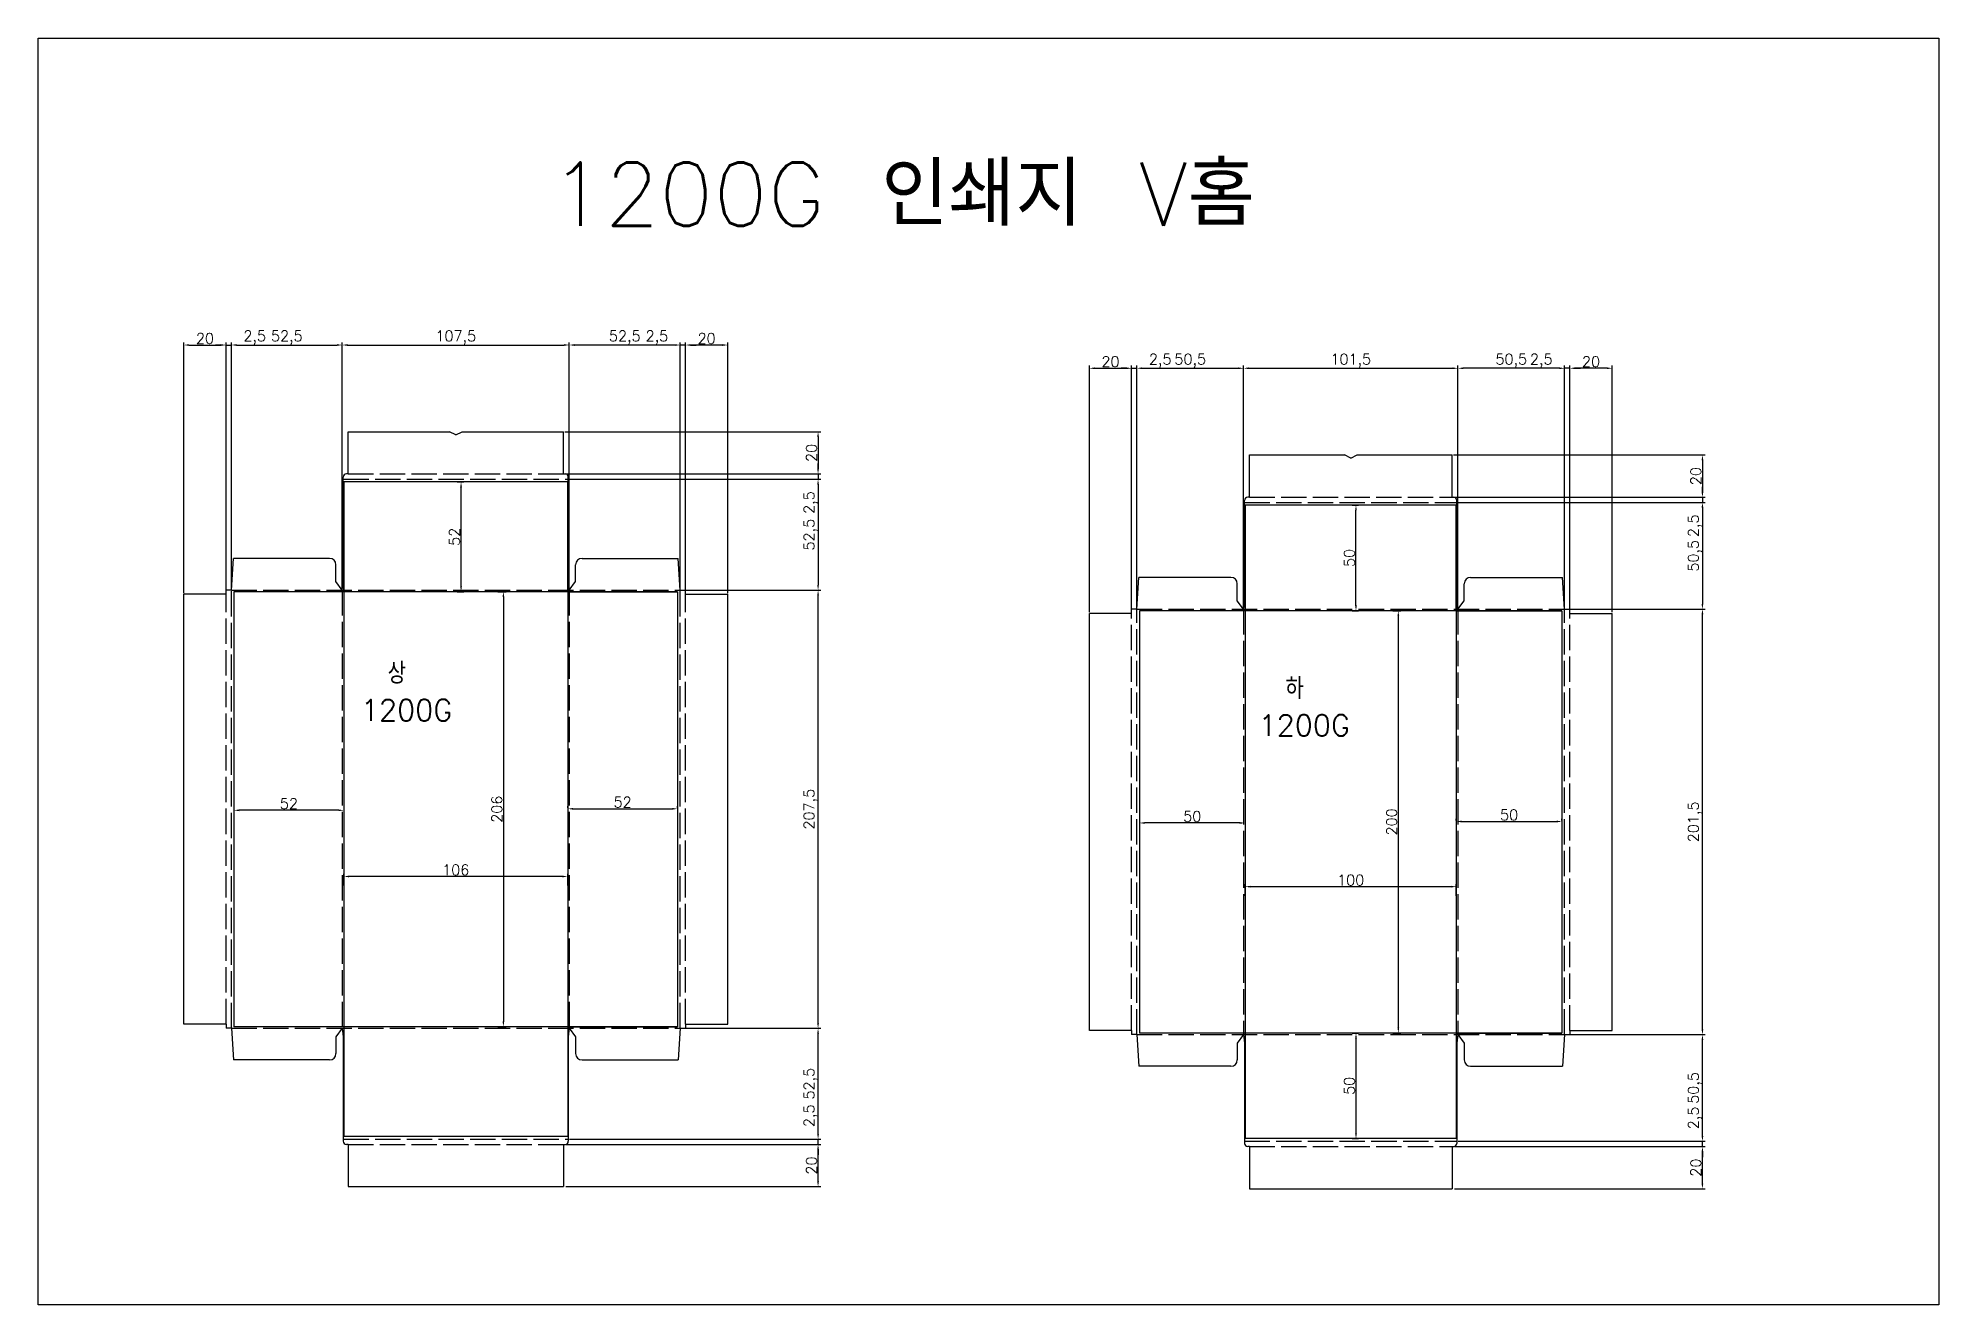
# Model space of a CAD drawing. Header units: millimetres. Extents: x 2179 to 11229, y 1198 to 3756.
# Drawn here: x 8029 to 8929, y 2035 to 2635 of the extents above; entities that cross this region are included whole.
import ezdxf

# ---------------------------------------------------------------- set-up
doc = ezdxf.new("R2010")
doc.units = ezdxf.units.MM
doc.linetypes.add('ACAD_ISO02W100', pattern=[15, 12, -3])
for name, color, linetype in [('기지', 7, 'Continuous'), ('인쇄지', 7, 'Continuous'), ('치수', 7, 'Continuous')]:
    doc.layers.add(name, color=color, linetype=linetype)
doc.styles.add('FHG', font='TXT.shx', dxfattribs={"height": 0.18, "bigfont": 'whgtxt.shx'})
doc.styles.get("Standard").update_dxf_attribs({"font": 'txt.shx', "bigfont": 'zfhg.shx'})
doc.dimstyles.new('ISO-25', dxfattribs={"dimtxt": 2.5, "dimasz": 2.5, "dimexe": 1.25, "dimexo": 0.625, "dimtad": 1, "dimtxsty": 'Standard', "dimcen": 2.5, "dimadec": 0, "dimazin": 0, "dimtfac": 1, "dimtmove": 0, "dimatfit": 3, "dimfxl": 0, "dimarcsym": 0})

msp = doc.modelspace()

# ---------------------------------------------------------------- texts
at = {"style": 'FHG'}
msp.add_text('1200G 인쇄지 V홈', height=30, dxfattribs=at).set_placement((8271.468, 2546.28))
at = {"layer": '기지', "color": 1}
for s, p in [('상', (8194.33, 2329.372)), ('하', (8619.332, 2322.199)), ('1200G', (8181.69, 2311.884)), ('1200G', (8606.692, 2304.711))]:
    msp.add_text(s, height=10, dxfattribs=at).set_placement(p)

# ---------------------------------------------------------------- blocks, each defined once
blk = doc.blocks.new('*D358')
at = {"layer": 'DEFPOINTS', "color": 0}
for p in [(8701.07, 2478.78), (8599.57, 2364.71), (8701.07, 2364.71)]:
    blk.add_point(p, dxfattribs=at)
at = {"layer": '치수', "color": 0, "lineweight": -2}
for p, q in [((8599.57, 2365.34), (8599.57, 2480.03)), ((8602.07, 2478.78), (8698.57, 2478.78)), ((8701.07, 2365.34), (8701.07, 2480.03))]:
    blk.add_line(p, q, dxfattribs=at)
at = {"layer": '치수', "color": 0}
for points in [[(8602.07, 2479.2), (8602.07, 2478.36), (8599.57, 2478.78)], [(8698.57, 2479.2), (8698.57, 2478.36), (8701.07, 2478.78)]]:
    blk.add_solid(points, dxfattribs=at)
at = {"layer": '치수', "color": 0, "insert": (8650.32, 2482.32), "char_height": 5, "attachment_point": 5}
blk.add_mtext('101,5', dxfattribs=at)
blk = doc.blocks.new('*D359')
at = {"layer": 'DEFPOINTS', "color": 0}
for p in [(8549.07, 2478.78), (8546.57, 2362.71), (8549.07, 2364.71)]:
    blk.add_point(p, dxfattribs=at)
at = {"layer": '치수', "color": 0, "lineweight": -2}
for p, q in [((8544.07, 2478.78), (8541.57, 2478.78)), ((8546.57, 2363.34), (8546.57, 2480.03)), ((8546.57, 2478.78), (8549.07, 2478.78)), ((8549.07, 2365.34), (8549.07, 2480.03)), ((8551.57, 2478.78), (8566.15, 2478.78))]:
    blk.add_line(p, q, dxfattribs=at)
at = {"layer": '치수', "color": 0}
for points in [[(8544.07, 2479.2), (8544.07, 2478.36), (8546.57, 2478.78)], [(8551.57, 2479.2), (8551.57, 2478.36), (8549.07, 2478.78)]]:
    blk.add_solid(points, dxfattribs=at)
at = {"layer": '치수', "color": 0, "insert": (8560.11, 2482.32), "char_height": 5, "attachment_point": 5}
blk.add_mtext('2,5', dxfattribs=at)
blk = doc.blocks.new('*D360')
at = {"layer": 'DEFPOINTS', "color": 0}
for p in [(8599.57, 2478.78), (8549.07, 2364.71), (8599.57, 2364.71)]:
    blk.add_point(p, dxfattribs=at)
at = {"layer": '치수', "color": 0, "lineweight": -2}
for p, q in [((8549.07, 2365.34), (8549.07, 2480.03)), ((8551.57, 2478.78), (8597.07, 2478.78)), ((8599.57, 2365.34), (8599.57, 2480.03))]:
    blk.add_line(p, q, dxfattribs=at)
at = {"layer": '치수', "color": 0}
for points in [[(8551.57, 2479.2), (8551.57, 2478.36), (8549.07, 2478.78)], [(8597.07, 2479.2), (8597.07, 2478.36), (8599.57, 2478.78)]]:
    blk.add_solid(points, dxfattribs=at)
at = {"layer": '치수', "color": 0, "insert": (8574.32, 2482.32), "char_height": 5, "attachment_point": 5}
blk.add_mtext('50,5', dxfattribs=at)
blk = doc.blocks.new('*D361')
at = {"layer": 'DEFPOINTS', "color": 0}
for p in [(8546.57, 2478.78), (8526.57, 2362.71), (8546.57, 2362.71)]:
    blk.add_point(p, dxfattribs=at)
at = {"layer": '치수', "color": 0, "lineweight": -2}
for p, q in [((8526.57, 2363.34), (8526.57, 2480.03)), ((8529.07, 2478.78), (8544.07, 2478.78)), ((8546.57, 2363.34), (8546.57, 2480.03))]:
    blk.add_line(p, q, dxfattribs=at)
at = {"layer": '치수', "color": 0}
for points in [[(8529.07, 2479.2), (8529.07, 2478.36), (8526.57, 2478.78)], [(8544.07, 2479.2), (8544.07, 2478.36), (8546.57, 2478.78)]]:
    blk.add_solid(points, dxfattribs=at)
at = {"layer": '치수', "color": 0, "insert": (8536.57, 2481.9), "char_height": 5, "attachment_point": 5}
blk.add_mtext('20', dxfattribs=at)
blk = doc.blocks.new('*D362')
at = {"layer": 'DEFPOINTS', "color": 0}
for p in [(8701.07, 2478.78), (8701.07, 2364.71), (8751.57, 2364.71)]:
    blk.add_point(p, dxfattribs=at)
at = {"layer": '치수', "color": 0, "lineweight": -2}
for p, q in [((8701.07, 2365.34), (8701.07, 2480.03)), ((8749.07, 2478.78), (8703.57, 2478.78)), ((8751.57, 2365.34), (8751.57, 2480.03))]:
    blk.add_line(p, q, dxfattribs=at)
at = {"layer": '치수', "color": 0}
for points in [[(8703.57, 2479.2), (8703.57, 2478.36), (8701.07, 2478.78)], [(8749.07, 2479.2), (8749.07, 2478.36), (8751.57, 2478.78)]]:
    blk.add_solid(points, dxfattribs=at)
at = {"layer": '치수', "color": 0, "insert": (8726.32, 2482.32), "char_height": 5, "attachment_point": 5}
blk.add_mtext('50,5', dxfattribs=at)
blk = doc.blocks.new('*D363')
at = {"layer": 'DEFPOINTS', "color": 0}
for p in [(8751.57, 2478.78), (8751.57, 2364.71), (8754.07, 2362.71)]:
    blk.add_point(p, dxfattribs=at)
at = {"layer": '치수', "color": 0, "lineweight": -2}
for p, q in [((8749.07, 2478.78), (8734.48, 2478.78)), ((8751.57, 2365.34), (8751.57, 2480.03)), ((8754.07, 2478.78), (8751.57, 2478.78)), ((8754.07, 2363.34), (8754.07, 2480.03)), ((8756.57, 2478.78), (8759.07, 2478.78))]:
    blk.add_line(p, q, dxfattribs=at)
at = {"layer": '치수', "color": 0}
for points in [[(8749.07, 2479.2), (8749.07, 2478.36), (8751.57, 2478.78)], [(8756.57, 2479.2), (8756.57, 2478.36), (8754.07, 2478.78)]]:
    blk.add_solid(points, dxfattribs=at)
at = {"layer": '치수', "color": 0, "insert": (8740.52, 2482.32), "char_height": 5, "attachment_point": 5}
blk.add_mtext('2,5', dxfattribs=at)
blk = doc.blocks.new('*D364')
at = {"layer": 'DEFPOINTS', "color": 0}
for p in [(8754.07, 2478.78), (8754.07, 2362.71), (8774.07, 2362.71)]:
    blk.add_point(p, dxfattribs=at)
at = {"layer": '치수', "color": 0, "lineweight": -2}
for p, q in [((8754.07, 2363.34), (8754.07, 2480.03)), ((8771.57, 2478.78), (8756.57, 2478.78)), ((8774.07, 2363.34), (8774.07, 2480.03))]:
    blk.add_line(p, q, dxfattribs=at)
at = {"layer": '치수', "color": 0}
for points in [[(8756.57, 2479.2), (8756.57, 2478.36), (8754.07, 2478.78)], [(8771.57, 2479.2), (8771.57, 2478.36), (8774.07, 2478.78)]]:
    blk.add_solid(points, dxfattribs=at)
at = {"layer": '치수', "color": 0, "insert": (8764.07, 2481.9), "char_height": 5, "attachment_point": 5}
blk.add_mtext('20', dxfattribs=at)
blk = doc.blocks.new('*D365')
at = {"layer": 'DEFPOINTS', "color": 0}
for p in [(8280.36, 2489.79), (8280.36, 2373.72), (8332.86, 2373.72)]:
    blk.add_point(p, dxfattribs=at)
at = {"layer": '치수', "color": 0, "lineweight": -2}
for p, q in [((8280.36, 2374.35), (8280.36, 2491.04)), ((8330.36, 2489.79), (8282.86, 2489.79)), ((8332.86, 2374.35), (8332.86, 2491.04))]:
    blk.add_line(p, q, dxfattribs=at)
at = {"layer": '치수', "color": 0}
for points in [[(8282.86, 2490.21), (8282.86, 2489.37), (8280.36, 2489.79)], [(8330.36, 2490.21), (8330.36, 2489.37), (8332.86, 2489.79)]]:
    blk.add_solid(points, dxfattribs=at)
at = {"layer": '치수', "color": 0, "insert": (8306.61, 2493.33), "char_height": 5, "attachment_point": 5}
blk.add_mtext('52,5', dxfattribs=at)
blk = doc.blocks.new('*D366')
at = {"layer": 'DEFPOINTS', "color": 0}
for p in [(8332.86, 2489.79), (8332.86, 2373.72), (8335.36, 2371.72)]:
    blk.add_point(p, dxfattribs=at)
at = {"layer": '치수', "color": 0, "lineweight": -2}
for p, q in [((8330.36, 2489.79), (8315.78, 2489.79)), ((8332.86, 2374.35), (8332.86, 2491.04)), ((8335.36, 2489.79), (8332.86, 2489.79)), ((8335.36, 2372.35), (8335.36, 2491.04)), ((8337.86, 2489.79), (8340.36, 2489.79))]:
    blk.add_line(p, q, dxfattribs=at)
at = {"layer": '치수', "color": 0}
for points in [[(8330.36, 2490.21), (8330.36, 2489.37), (8332.86, 2489.79)], [(8337.86, 2490.21), (8337.86, 2489.37), (8335.36, 2489.79)]]:
    blk.add_solid(points, dxfattribs=at)
at = {"layer": '치수', "color": 0, "insert": (8321.82, 2493.33), "char_height": 5, "attachment_point": 5}
blk.add_mtext('2,5', dxfattribs=at)
blk = doc.blocks.new('*D367')
at = {"layer": 'DEFPOINTS', "color": 0}
for p in [(8335.36, 2489.79), (8335.36, 2371.72), (8355.36, 2371.72)]:
    blk.add_point(p, dxfattribs=at)
at = {"layer": '치수', "color": 0, "lineweight": -2}
for p, q in [((8335.36, 2372.35), (8335.36, 2491.04)), ((8352.86, 2489.79), (8337.86, 2489.79)), ((8355.36, 2372.35), (8355.36, 2491.04))]:
    blk.add_line(p, q, dxfattribs=at)
at = {"layer": '치수', "color": 0}
for points in [[(8337.86, 2490.21), (8337.86, 2489.37), (8335.36, 2489.79)], [(8352.86, 2490.21), (8352.86, 2489.37), (8355.36, 2489.79)]]:
    blk.add_solid(points, dxfattribs=at)
at = {"layer": '치수', "color": 0, "insert": (8345.36, 2492.91), "char_height": 5, "attachment_point": 5}
blk.add_mtext('20', dxfattribs=at)
blk = doc.blocks.new('*D368')
at = {"layer": 'DEFPOINTS', "color": 0}
for p in [(8117.86, 2489.79), (8097.86, 2371.72), (8117.86, 2371.72)]:
    blk.add_point(p, dxfattribs=at)
at = {"layer": '치수', "color": 0, "lineweight": -2}
for p, q in [((8097.86, 2372.35), (8097.86, 2491.04)), ((8100.36, 2489.79), (8115.36, 2489.79)), ((8117.86, 2372.35), (8117.86, 2491.04))]:
    blk.add_line(p, q, dxfattribs=at)
at = {"layer": '치수', "color": 0}
for points in [[(8100.36, 2490.21), (8100.36, 2489.37), (8097.86, 2489.79)], [(8115.36, 2490.21), (8115.36, 2489.37), (8117.86, 2489.79)]]:
    blk.add_solid(points, dxfattribs=at)
at = {"layer": '치수', "color": 0, "insert": (8107.86, 2492.91), "char_height": 5, "attachment_point": 5}
blk.add_mtext('20', dxfattribs=at)
blk = doc.blocks.new('*D369')
at = {"layer": 'DEFPOINTS', "color": 0}
for p in [(8120.36, 2489.79), (8117.86, 2371.72), (8120.36, 2373.72)]:
    blk.add_point(p, dxfattribs=at)
at = {"layer": '치수', "color": 0, "lineweight": -2}
for p, q in [((8115.36, 2489.79), (8112.86, 2489.79)), ((8117.86, 2372.35), (8117.86, 2491.04)), ((8117.86, 2489.79), (8120.36, 2489.79)), ((8120.36, 2374.35), (8120.36, 2491.04)), ((8122.86, 2489.79), (8137.45, 2489.79))]:
    blk.add_line(p, q, dxfattribs=at)
at = {"layer": '치수', "color": 0}
for points in [[(8115.36, 2490.21), (8115.36, 2489.37), (8117.86, 2489.79)], [(8122.86, 2490.21), (8122.86, 2489.37), (8120.36, 2489.79)]]:
    blk.add_solid(points, dxfattribs=at)
at = {"layer": '치수', "color": 0, "insert": (8131.41, 2493.33), "char_height": 5, "attachment_point": 5}
blk.add_mtext('2,5', dxfattribs=at)
blk = doc.blocks.new('*D370')
at = {"layer": 'DEFPOINTS', "color": 0}
for p in [(8172.86, 2489.79), (8120.36, 2373.72), (8172.86, 2373.72)]:
    blk.add_point(p, dxfattribs=at)
at = {"layer": '치수', "color": 0, "lineweight": -2}
for p, q in [((8120.36, 2374.35), (8120.36, 2491.04)), ((8122.86, 2489.79), (8170.36, 2489.79)), ((8172.86, 2374.35), (8172.86, 2491.04))]:
    blk.add_line(p, q, dxfattribs=at)
at = {"layer": '치수', "color": 0}
for points in [[(8122.86, 2490.21), (8122.86, 2489.37), (8120.36, 2489.79)], [(8170.36, 2490.21), (8170.36, 2489.37), (8172.86, 2489.79)]]:
    blk.add_solid(points, dxfattribs=at)
at = {"layer": '치수', "color": 0, "insert": (8146.61, 2493.33), "char_height": 5, "attachment_point": 5}
blk.add_mtext('52,5', dxfattribs=at)
blk = doc.blocks.new('*D371')
at = {"layer": 'DEFPOINTS', "color": 0}
for p in [(8280.36, 2489.79), (8172.86, 2373.72), (8280.36, 2373.72)]:
    blk.add_point(p, dxfattribs=at)
at = {"layer": '치수', "color": 0, "lineweight": -2}
for p, q in [((8172.86, 2374.35), (8172.86, 2491.04)), ((8175.36, 2489.79), (8277.86, 2489.79)), ((8280.36, 2374.35), (8280.36, 2491.04))]:
    blk.add_line(p, q, dxfattribs=at)
at = {"layer": '치수', "color": 0}
for points in [[(8175.36, 2490.21), (8175.36, 2489.37), (8172.86, 2489.79)], [(8277.86, 2490.21), (8277.86, 2489.37), (8280.36, 2489.79)]]:
    blk.add_solid(points, dxfattribs=at)
at = {"layer": '치수', "color": 0, "insert": (8226.61, 2493.33), "char_height": 5, "attachment_point": 5}
blk.add_mtext('107,5', dxfattribs=at)
blk = doc.blocks.new('*D372')
at = {"layer": 'DEFPOINTS', "color": 0}
for p in [(8698.82, 2110.21), (8700.57, 2112.71), (8816.83, 2112.71)]:
    blk.add_point(p, dxfattribs=at)
at = {"layer": '치수', "color": 0, "lineweight": -2}
for p, q in [((8816.83, 2115.21), (8816.83, 2129.8)), ((8699.44, 2110.21), (8818.08, 2110.21)), ((8701.19, 2112.71), (8818.08, 2112.71)), ((8816.83, 2110.21), (8816.83, 2112.71)), ((8816.83, 2107.71), (8816.83, 2105.21))]:
    blk.add_line(p, q, dxfattribs=at)
at = {"layer": '치수', "color": 0}
for points in [[(8816.41, 2115.21), (8817.25, 2115.21), (8816.83, 2112.71)], [(8816.41, 2107.71), (8817.25, 2107.71), (8816.83, 2110.21)]]:
    blk.add_solid(points, dxfattribs=at)
at = {"layer": '치수', "color": 0, "insert": (8813.29, 2123.76), "char_height": 5, "attachment_point": 5, "rotation": 90}
blk.add_mtext('2,5', dxfattribs=at)
blk = doc.blocks.new('*D373')
at = {"layer": 'DEFPOINTS', "color": 0}
for p in [(8278.11, 2111.22), (8398.13, 2111.22), (8278.11, 2091.22)]:
    blk.add_point(p, dxfattribs=at)
at = {"layer": '치수', "color": 0, "lineweight": -2}
for p, q in [((8278.74, 2111.22), (8399.38, 2111.22)), ((8398.13, 2093.72), (8398.13, 2108.72)), ((8278.74, 2091.22), (8399.38, 2091.22))]:
    blk.add_line(p, q, dxfattribs=at)
at = {"layer": '치수', "color": 0}
for points in [[(8397.71, 2108.72), (8398.54, 2108.72), (8398.13, 2111.22)], [(8397.71, 2093.72), (8398.54, 2093.72), (8398.13, 2091.22)]]:
    blk.add_solid(points, dxfattribs=at)
at = {"layer": '치수', "color": 0, "insert": (8395, 2101.22), "char_height": 5, "attachment_point": 5, "rotation": 90}
blk.add_mtext('20', dxfattribs=at)
blk = doc.blocks.new('*D374')
at = {"layer": 'DEFPOINTS', "color": 0}
for p in [(8278.11, 2111.22), (8279.86, 2113.72), (8398.13, 2113.72)]:
    blk.add_point(p, dxfattribs=at)
at = {"layer": '치수', "color": 0, "lineweight": -2}
for p, q in [((8398.13, 2116.22), (8398.13, 2130.81)), ((8278.74, 2111.22), (8399.38, 2111.22)), ((8280.49, 2113.72), (8399.38, 2113.72)), ((8398.13, 2111.22), (8398.13, 2113.72)), ((8398.13, 2108.72), (8398.13, 2106.22))]:
    blk.add_line(p, q, dxfattribs=at)
at = {"layer": '치수', "color": 0}
for points in [[(8397.71, 2116.22), (8398.54, 2116.22), (8398.13, 2113.72)], [(8397.71, 2108.72), (8398.54, 2108.72), (8398.13, 2111.22)]]:
    blk.add_solid(points, dxfattribs=at)
at = {"layer": '치수', "color": 0, "insert": (8394.59, 2124.77), "char_height": 5, "attachment_point": 5, "rotation": 90}
blk.add_mtext('2,5', dxfattribs=at)
blk = doc.blocks.new('*D375')
at = {"layer": 'DEFPOINTS', "color": 0}
for p in [(8698.82, 2110.21), (8816.83, 2110.21), (8698.82, 2090.21)]:
    blk.add_point(p, dxfattribs=at)
at = {"layer": '치수', "color": 0, "lineweight": -2}
for p, q in [((8699.44, 2110.21), (8818.08, 2110.21)), ((8816.83, 2092.71), (8816.83, 2107.71)), ((8699.44, 2090.21), (8818.08, 2090.21))]:
    blk.add_line(p, q, dxfattribs=at)
at = {"layer": '치수', "color": 0}
for points in [[(8816.41, 2107.71), (8817.25, 2107.71), (8816.83, 2110.21)], [(8816.41, 2092.71), (8817.25, 2092.71), (8816.83, 2090.21)]]:
    blk.add_solid(points, dxfattribs=at)
at = {"layer": '치수', "color": 0, "insert": (8813.7, 2100.21), "char_height": 5, "attachment_point": 5, "rotation": 90}
blk.add_mtext('20', dxfattribs=at)
blk = doc.blocks.new('*D388')
at = {"layer": 'DEFPOINTS', "color": 0}
for p in [(8600.3, 2233.28), (8600.3, 2228.33), (8700.3, 2228.33)]:
    blk.add_point(p, dxfattribs=at)
at = {"layer": '치수', "color": 0, "lineweight": -2}
for p, q in [((8600.3, 2228.96), (8600.3, 2234.53)), ((8697.8, 2233.28), (8602.8, 2233.28)), ((8700.3, 2228.96), (8700.3, 2234.53))]:
    blk.add_line(p, q, dxfattribs=at)
at = {"layer": '치수', "color": 0}
for points in [[(8602.8, 2233.7), (8602.8, 2232.86), (8600.3, 2233.28)], [(8697.8, 2233.7), (8697.8, 2232.86), (8700.3, 2233.28)]]:
    blk.add_solid(points, dxfattribs=at)
at = {"layer": '치수', "color": 0, "insert": (8650.3, 2236.41), "char_height": 5, "attachment_point": 5}
blk.add_mtext('100', dxfattribs=at)
blk = doc.blocks.new('*D376')
at = {"layer": 'DEFPOINTS', "color": 0}
for p in [(8332.83, 2373.72), (8398.13, 2373.72), (8332.83, 2166.22)]:
    blk.add_point(p, dxfattribs=at)
at = {"layer": '치수', "color": 0, "lineweight": -2}
for p, q in [((8333.46, 2373.72), (8399.38, 2373.72)), ((8398.13, 2168.72), (8398.13, 2371.22)), ((8333.46, 2166.22), (8399.38, 2166.22))]:
    blk.add_line(p, q, dxfattribs=at)
at = {"layer": '치수', "color": 0}
for points in [[(8397.71, 2371.22), (8398.54, 2371.22), (8398.13, 2373.72)], [(8397.71, 2168.72), (8398.54, 2168.72), (8398.13, 2166.22)]]:
    blk.add_solid(points, dxfattribs=at)
at = {"layer": '치수', "color": 0, "insert": (8394.59, 2269.97), "char_height": 5, "attachment_point": 5, "rotation": 90}
blk.add_mtext('207,5', dxfattribs=at)
blk = doc.blocks.new('*D377')
at = {"layer": 'DEFPOINTS', "color": 0}
for p in [(8245.93, 2372.97), (8245.93, 2166.97), (8249.14, 2166.97)]:
    blk.add_point(p, dxfattribs=at)
at = {"layer": '치수', "color": 0, "lineweight": -2}
for p, q in [((8246.56, 2372.97), (8250.39, 2372.97)), ((8249.14, 2370.47), (8249.14, 2169.47)), ((8246.56, 2166.97), (8250.39, 2166.97))]:
    blk.add_line(p, q, dxfattribs=at)
at = {"layer": '치수', "color": 0}
for points in [[(8248.72, 2370.47), (8249.56, 2370.47), (8249.14, 2372.97)], [(8248.72, 2169.47), (8249.56, 2169.47), (8249.14, 2166.97)]]:
    blk.add_solid(points, dxfattribs=at)
at = {"layer": '치수', "color": 0, "insert": (8246.02, 2269.97), "char_height": 5, "attachment_point": 5, "rotation": 90}
blk.add_mtext('206', dxfattribs=at)
blk = doc.blocks.new('*D389')
at = {"layer": 'DEFPOINTS', "color": 0}
for p in [(8173.6, 2238.1), (8173.6, 2233.16), (8279.6, 2233.16)]:
    blk.add_point(p, dxfattribs=at)
at = {"layer": '치수', "color": 0, "lineweight": -2}
for p, q in [((8173.6, 2233.78), (8173.6, 2239.35)), ((8277.1, 2238.1), (8176.1, 2238.1)), ((8279.6, 2233.78), (8279.6, 2239.35))]:
    blk.add_line(p, q, dxfattribs=at)
at = {"layer": '치수', "color": 0}
for points in [[(8176.1, 2238.52), (8176.1, 2237.69), (8173.6, 2238.1)], [(8277.1, 2238.52), (8277.1, 2237.69), (8279.6, 2238.1)]]:
    blk.add_solid(points, dxfattribs=at)
at = {"layer": '치수', "color": 0, "insert": (8226.6, 2241.23), "char_height": 5, "attachment_point": 5}
blk.add_mtext('106', dxfattribs=at)
blk = doc.blocks.new('*D390')
at = {"layer": 'DEFPOINTS', "color": 0}
for p in [(8121.6, 2269.97), (8121.6, 2269.45), (8173.6, 2269.97)]:
    blk.add_point(p, dxfattribs=at)
at = {"layer": '치수', "color": 0, "lineweight": -2}
for p, q in [((8121.6, 2269.35), (8121.6, 2268.2)), ((8171.1, 2269.45), (8124.1, 2269.45)), ((8173.6, 2269.35), (8173.6, 2268.2))]:
    blk.add_line(p, q, dxfattribs=at)
at = {"layer": '치수', "color": 0}
for points in [[(8124.1, 2269.87), (8124.1, 2269.03), (8121.6, 2269.45)], [(8171.1, 2269.87), (8171.1, 2269.03), (8173.6, 2269.45)]]:
    blk.add_solid(points, dxfattribs=at)
at = {"layer": '치수', "color": 0, "insert": (8147.6, 2272.58), "char_height": 5, "attachment_point": 5}
blk.add_mtext('52', dxfattribs=at)
blk = doc.blocks.new('*D378')
at = {"layer": 'DEFPOINTS', "color": 0}
for p in [(8332.83, 2166.22), (8398.13, 2166.22), (8279.86, 2113.72)]:
    blk.add_point(p, dxfattribs=at)
at = {"layer": '치수', "color": 0, "lineweight": -2}
for p, q in [((8333.46, 2166.22), (8399.38, 2166.22)), ((8398.13, 2116.22), (8398.13, 2163.72)), ((8280.49, 2113.72), (8399.38, 2113.72))]:
    blk.add_line(p, q, dxfattribs=at)
at = {"layer": '치수', "color": 0}
for points in [[(8397.71, 2163.72), (8398.54, 2163.72), (8398.13, 2166.22)], [(8397.71, 2116.22), (8398.54, 2116.22), (8398.13, 2113.72)]]:
    blk.add_solid(points, dxfattribs=at)
at = {"layer": '치수', "color": 0, "insert": (8394.59, 2139.97), "char_height": 5, "attachment_point": 5, "rotation": 90}
blk.add_mtext('52,5', dxfattribs=at)
blk = doc.blocks.new('*D391')
at = {"layer": 'DEFPOINTS', "color": 0}
for p in [(8279.6, 2269.97), (8331.6, 2270.16), (8331.6, 2269.97)]:
    blk.add_point(p, dxfattribs=at)
at = {"layer": '치수', "color": 0, "lineweight": -2}
for p, q in [((8279.6, 2270.6), (8279.6, 2271.41)), ((8282.1, 2270.16), (8329.1, 2270.16)), ((8331.6, 2270.6), (8331.6, 2271.41))]:
    blk.add_line(p, q, dxfattribs=at)
at = {"layer": '치수', "color": 0}
for points in [[(8282.1, 2270.57), (8282.1, 2269.74), (8279.6, 2270.16)], [(8329.1, 2270.57), (8329.1, 2269.74), (8331.6, 2270.16)]]:
    blk.add_solid(points, dxfattribs=at)
at = {"layer": '치수', "color": 0, "insert": (8305.6, 2273.28), "char_height": 5, "attachment_point": 5}
blk.add_mtext('52', dxfattribs=at)
blk = doc.blocks.new('*D392')
at = {"layer": 'DEFPOINTS', "color": 0}
for p in [(8550.3, 2263.96), (8550.3, 2263.44), (8600.3, 2263.96)]:
    blk.add_point(p, dxfattribs=at)
at = {"layer": '치수', "color": 0, "lineweight": -2}
for p, q in [((8550.3, 2263.34), (8550.3, 2262.19)), ((8597.8, 2263.44), (8552.8, 2263.44)), ((8600.3, 2263.34), (8600.3, 2262.19))]:
    blk.add_line(p, q, dxfattribs=at)
at = {"layer": '치수', "color": 0}
for points in [[(8552.8, 2263.86), (8552.8, 2263.02), (8550.3, 2263.44)], [(8597.8, 2263.86), (8597.8, 2263.02), (8600.3, 2263.44)]]:
    blk.add_solid(points, dxfattribs=at)
at = {"layer": '치수', "color": 0, "insert": (8575.3, 2266.56), "char_height": 5, "attachment_point": 5}
blk.add_mtext('50', dxfattribs=at)
blk = doc.blocks.new('*D393')
at = {"layer": 'DEFPOINTS', "color": 0}
for p in [(8226.6, 2424.97), (8229.1, 2424.97), (8226.6, 2372.97)]:
    blk.add_point(p, dxfattribs=at)
at = {"layer": '치수', "color": 0, "lineweight": -2}
for p, q in [((8227.22, 2424.97), (8230.35, 2424.97)), ((8229.1, 2375.47), (8229.1, 2422.47)), ((8227.22, 2372.97), (8230.35, 2372.97))]:
    blk.add_line(p, q, dxfattribs=at)
at = {"layer": '치수', "color": 0}
for points in [[(8228.68, 2422.47), (8229.52, 2422.47), (8229.1, 2424.97)], [(8228.68, 2375.47), (8229.52, 2375.47), (8229.1, 2372.97)]]:
    blk.add_solid(points, dxfattribs=at)
at = {"layer": '치수', "color": 0, "insert": (8225.97, 2398.97), "char_height": 5, "attachment_point": 5, "rotation": 90}
blk.add_mtext('52', dxfattribs=at)
blk = doc.blocks.new('*D379')
at = {"layer": 'DEFPOINTS', "color": 0}
for p in [(8279.86, 2426.22), (8332.83, 2373.72), (8398.13, 2373.72)]:
    blk.add_point(p, dxfattribs=at)
at = {"layer": '치수', "color": 0, "lineweight": -2}
for p, q in [((8280.49, 2426.22), (8399.38, 2426.22)), ((8398.13, 2423.72), (8398.13, 2376.22)), ((8333.46, 2373.72), (8399.38, 2373.72))]:
    blk.add_line(p, q, dxfattribs=at)
at = {"layer": '치수', "color": 0}
for points in [[(8397.71, 2423.72), (8398.54, 2423.72), (8398.13, 2426.22)], [(8397.71, 2376.22), (8398.54, 2376.22), (8398.13, 2373.72)]]:
    blk.add_solid(points, dxfattribs=at)
at = {"layer": '치수', "color": 0, "insert": (8394.59, 2399.97), "char_height": 5, "attachment_point": 5, "rotation": 90}
blk.add_mtext('52,5', dxfattribs=at)
blk = doc.blocks.new('*D380')
at = {"layer": 'DEFPOINTS', "color": 0}
for p in [(8277.61, 2448.72), (8277.61, 2428.72), (8398.13, 2428.72)]:
    blk.add_point(p, dxfattribs=at)
at = {"layer": '치수', "color": 0, "lineweight": -2}
for p, q in [((8278.24, 2448.72), (8399.38, 2448.72)), ((8398.13, 2446.22), (8398.13, 2431.22)), ((8278.24, 2428.72), (8399.38, 2428.72))]:
    blk.add_line(p, q, dxfattribs=at)
at = {"layer": '치수', "color": 0}
for points in [[(8397.71, 2446.22), (8398.54, 2446.22), (8398.13, 2448.72)], [(8397.71, 2431.22), (8398.54, 2431.22), (8398.13, 2428.72)]]:
    blk.add_solid(points, dxfattribs=at)
at = {"layer": '치수', "color": 0, "insert": (8395, 2438.72), "char_height": 5, "attachment_point": 5, "rotation": 90}
blk.add_mtext('20', dxfattribs=at)
blk = doc.blocks.new('*D381')
at = {"layer": 'DEFPOINTS', "color": 0}
for p in [(8277.61, 2428.72), (8279.86, 2426.22), (8398.13, 2426.22)]:
    blk.add_point(p, dxfattribs=at)
at = {"layer": '치수', "color": 0, "lineweight": -2}
for p, q in [((8398.13, 2431.22), (8398.13, 2433.72)), ((8278.24, 2428.72), (8399.38, 2428.72)), ((8280.49, 2426.22), (8399.38, 2426.22)), ((8398.13, 2428.72), (8398.13, 2426.22)), ((8398.13, 2423.72), (8398.13, 2409.14))]:
    blk.add_line(p, q, dxfattribs=at)
at = {"layer": '치수', "color": 0}
for points in [[(8397.71, 2431.22), (8398.54, 2431.22), (8398.13, 2428.72)], [(8397.71, 2423.72), (8398.54, 2423.72), (8398.13, 2426.22)]]:
    blk.add_solid(points, dxfattribs=at)
at = {"layer": '치수', "color": 0, "insert": (8394.59, 2415.18), "char_height": 5, "attachment_point": 5, "rotation": 90}
blk.add_mtext('2,5', dxfattribs=at)
blk = doc.blocks.new('*D382')
at = {"layer": 'DEFPOINTS', "color": 0}
for p in [(8669.63, 2363.96), (8669.63, 2163.96), (8672.84, 2163.96)]:
    blk.add_point(p, dxfattribs=at)
at = {"layer": '치수', "color": 0, "lineweight": -2}
for p, q in [((8670.26, 2363.96), (8674.09, 2363.96)), ((8672.84, 2361.46), (8672.84, 2166.46)), ((8670.26, 2163.96), (8674.09, 2163.96))]:
    blk.add_line(p, q, dxfattribs=at)
at = {"layer": '치수', "color": 0}
for points in [[(8672.43, 2361.46), (8673.26, 2361.46), (8672.84, 2363.96)], [(8672.43, 2166.46), (8673.26, 2166.46), (8672.84, 2163.96)]]:
    blk.add_solid(points, dxfattribs=at)
at = {"layer": '치수', "color": 0, "insert": (8669.72, 2263.96), "char_height": 5, "attachment_point": 5, "rotation": 90}
blk.add_mtext('200', dxfattribs=at)
blk = doc.blocks.new('*D383')
at = {"layer": 'DEFPOINTS', "color": 0}
for p in [(8751.53, 2364.71), (8816.83, 2364.71), (8751.53, 2163.21)]:
    blk.add_point(p, dxfattribs=at)
at = {"layer": '치수', "color": 0, "lineweight": -2}
for p, q in [((8752.16, 2364.71), (8818.08, 2364.71)), ((8816.83, 2165.71), (8816.83, 2362.21)), ((8752.16, 2163.21), (8818.08, 2163.21))]:
    blk.add_line(p, q, dxfattribs=at)
at = {"layer": '치수', "color": 0}
for points in [[(8816.41, 2362.21), (8817.25, 2362.21), (8816.83, 2364.71)], [(8816.41, 2165.71), (8817.25, 2165.71), (8816.83, 2163.21)]]:
    blk.add_solid(points, dxfattribs=at)
at = {"layer": '치수', "color": 0, "insert": (8813.29, 2263.96), "char_height": 5, "attachment_point": 5, "rotation": 90}
blk.add_mtext('201,5', dxfattribs=at)
blk = doc.blocks.new('*D384')
at = {"layer": 'DEFPOINTS', "color": 0}
for p in [(8751.53, 2163.21), (8816.83, 2163.21), (8700.57, 2112.71)]:
    blk.add_point(p, dxfattribs=at)
at = {"layer": '치수', "color": 0, "lineweight": -2}
for p, q in [((8752.16, 2163.21), (8818.08, 2163.21)), ((8816.83, 2115.21), (8816.83, 2160.71)), ((8701.19, 2112.71), (8818.08, 2112.71))]:
    blk.add_line(p, q, dxfattribs=at)
at = {"layer": '치수', "color": 0}
for points in [[(8816.41, 2160.71), (8817.25, 2160.71), (8816.83, 2163.21)], [(8816.41, 2115.21), (8817.25, 2115.21), (8816.83, 2112.71)]]:
    blk.add_solid(points, dxfattribs=at)
at = {"layer": '치수', "color": 0, "insert": (8813.29, 2137.96), "char_height": 5, "attachment_point": 5, "rotation": 90}
blk.add_mtext('50,5', dxfattribs=at)
blk = doc.blocks.new('*D394')
at = {"layer": 'DEFPOINTS', "color": 0}
for p in [(8700.3, 2263.96), (8750.3, 2264.15), (8750.3, 2263.96)]:
    blk.add_point(p, dxfattribs=at)
at = {"layer": '치수', "color": 0, "lineweight": -2}
for p, q in [((8700.3, 2264.59), (8700.3, 2265.4)), ((8702.8, 2264.15), (8747.8, 2264.15)), ((8750.3, 2264.59), (8750.3, 2265.4))]:
    blk.add_line(p, q, dxfattribs=at)
at = {"layer": '치수', "color": 0}
for points in [[(8702.8, 2264.56), (8702.8, 2263.73), (8700.3, 2264.15)], [(8747.8, 2264.56), (8747.8, 2263.73), (8750.3, 2264.15)]]:
    blk.add_solid(points, dxfattribs=at)
at = {"layer": '치수', "color": 0, "insert": (8725.3, 2267.27), "char_height": 5, "attachment_point": 5}
blk.add_mtext('50', dxfattribs=at)
blk = doc.blocks.new('*D385')
at = {"layer": 'DEFPOINTS', "color": 0}
for p in [(8700.57, 2415.21), (8751.53, 2364.71), (8816.83, 2364.71)]:
    blk.add_point(p, dxfattribs=at)
at = {"layer": '치수', "color": 0, "lineweight": -2}
for p, q in [((8701.19, 2415.21), (8818.08, 2415.21)), ((8816.83, 2412.71), (8816.83, 2367.21)), ((8752.16, 2364.71), (8818.08, 2364.71))]:
    blk.add_line(p, q, dxfattribs=at)
at = {"layer": '치수', "color": 0}
for points in [[(8816.41, 2412.71), (8817.25, 2412.71), (8816.83, 2415.21)], [(8816.41, 2367.21), (8817.25, 2367.21), (8816.83, 2364.71)]]:
    blk.add_solid(points, dxfattribs=at)
at = {"layer": '치수', "color": 0, "insert": (8813.29, 2389.96), "char_height": 5, "attachment_point": 5, "rotation": 90}
blk.add_mtext('50,5', dxfattribs=at)
blk = doc.blocks.new('*D395')
at = {"layer": 'DEFPOINTS', "color": 0}
for p in [(8650.3, 2413.96), (8652.8, 2413.96), (8650.3, 2363.96)]:
    blk.add_point(p, dxfattribs=at)
at = {"layer": '치수', "color": 0, "lineweight": -2}
for p, q in [((8650.92, 2413.96), (8654.05, 2413.96)), ((8652.8, 2366.46), (8652.8, 2411.46)), ((8650.92, 2363.96), (8654.05, 2363.96))]:
    blk.add_line(p, q, dxfattribs=at)
at = {"layer": '치수', "color": 0}
for points in [[(8652.38, 2411.46), (8653.22, 2411.46), (8652.8, 2413.96)], [(8652.38, 2366.46), (8653.22, 2366.46), (8652.8, 2363.96)]]:
    blk.add_solid(points, dxfattribs=at)
at = {"layer": '치수', "color": 0, "insert": (8649.68, 2388.96), "char_height": 5, "attachment_point": 5, "rotation": 90}
blk.add_mtext('50', dxfattribs=at)
blk = doc.blocks.new('*D386')
at = {"layer": 'DEFPOINTS', "color": 0}
for p in [(8698.32, 2437.71), (8698.32, 2417.71), (8816.83, 2417.71)]:
    blk.add_point(p, dxfattribs=at)
at = {"layer": '치수', "color": 0, "lineweight": -2}
for p, q in [((8698.94, 2437.71), (8818.08, 2437.71)), ((8816.83, 2435.21), (8816.83, 2420.21)), ((8698.94, 2417.71), (8818.08, 2417.71))]:
    blk.add_line(p, q, dxfattribs=at)
at = {"layer": '치수', "color": 0}
for points in [[(8816.41, 2435.21), (8817.25, 2435.21), (8816.83, 2437.71)], [(8816.41, 2420.21), (8817.25, 2420.21), (8816.83, 2417.71)]]:
    blk.add_solid(points, dxfattribs=at)
at = {"layer": '치수', "color": 0, "insert": (8813.7, 2427.71), "char_height": 5, "attachment_point": 5, "rotation": 90}
blk.add_mtext('20', dxfattribs=at)
blk = doc.blocks.new('*D387')
at = {"layer": 'DEFPOINTS', "color": 0}
for p in [(8698.32, 2417.71), (8700.57, 2415.21), (8816.83, 2415.21)]:
    blk.add_point(p, dxfattribs=at)
at = {"layer": '치수', "color": 0, "lineweight": -2}
for p, q in [((8816.83, 2420.21), (8816.83, 2422.71)), ((8698.94, 2417.71), (8818.08, 2417.71)), ((8701.19, 2415.21), (8818.08, 2415.21)), ((8816.83, 2417.71), (8816.83, 2415.21)), ((8816.83, 2412.71), (8816.83, 2398.13))]:
    blk.add_line(p, q, dxfattribs=at)
at = {"layer": '치수', "color": 0}
for points in [[(8816.41, 2420.21), (8817.25, 2420.21), (8816.83, 2417.71)], [(8816.41, 2412.71), (8817.25, 2412.71), (8816.83, 2415.21)]]:
    blk.add_solid(points, dxfattribs=at)
at = {"layer": '치수', "color": 0, "insert": (8813.29, 2404.17), "char_height": 5, "attachment_point": 5, "rotation": 90}
blk.add_mtext('2,5', dxfattribs=at)
blk = doc.blocks.new('*D396')
at = {"layer": 'DEFPOINTS', "color": 0}
for p in [(8650.3, 2163.96), (8650.3, 2113.96), (8652.8, 2113.96)]:
    blk.add_point(p, dxfattribs=at)
at = {"layer": '치수', "color": 0, "lineweight": -2}
for p, q in [((8650.92, 2163.96), (8654.05, 2163.96)), ((8652.8, 2161.46), (8652.8, 2116.46)), ((8650.92, 2113.96), (8654.05, 2113.96))]:
    blk.add_line(p, q, dxfattribs=at)
at = {"layer": '치수', "color": 0}
for points in [[(8652.38, 2161.46), (8653.22, 2161.46), (8652.8, 2163.96)], [(8652.38, 2116.46), (8653.22, 2116.46), (8652.8, 2113.96)]]:
    blk.add_solid(points, dxfattribs=at)
at = {"layer": '치수', "color": 0, "insert": (8649.68, 2138.96), "char_height": 5, "attachment_point": 5, "rotation": 90}
blk.add_mtext('50', dxfattribs=at)

# ---------------------------------------------------------------- dimensions: what is measured, and where the dimension line sits
at = {"layer": '치수', "color": 1}
for base, p1, p2, picture, middle in [((8117.864, 2489.79), (8097.864, 2371.725), (8117.864, 2371.725), '*D368', (8107.864, 2492.915)), ((8120.364, 2489.79), (8117.864, 2371.725), (8120.364, 2373.725), '*D369', (8131.406, 2493.332)), ((8172.864, 2489.79), (8120.364, 2373.725), (8172.864, 2373.725), '*D370', (8146.614, 2493.332)), ((8280.364, 2489.79), (8172.864, 2373.725), (8280.364, 2373.725), '*D371', (8226.614, 2493.332)), ((8546.566, 2478.779), (8526.566, 2362.714), (8546.566, 2362.714), '*D361', (8536.566, 2481.904)), ((8549.066, 2478.779), (8546.566, 2362.714), (8549.066, 2364.714), '*D359', (8560.108, 2482.321)), ((8599.566, 2478.779), (8549.066, 2364.714), (8599.566, 2364.714), '*D360', (8574.316, 2482.321)), ((8701.066, 2478.779), (8599.566, 2364.714), (8701.066, 2364.714), '*D358', (8650.316, 2482.321))]:
    dim = msp.add_linear_dim(base=base, p1=p1, p2=p2, dimstyle='ISO-25', override={"dimtxt": 5}, dxfattribs=at)
    dim.commit()
    dim.dimension.update_dxf_attribs({"geometry": picture, "text_midpoint": middle})
for base, p1, p2, angle, picture, middle in [((8280.364, 2489.79), (8332.864, 2373.725), (8280.364, 2373.725), 180, '*D365', (8306.614, 2493.332)), ((8332.864, 2489.79), (8335.364, 2371.725), (8332.864, 2373.725), 180, '*D366', (8321.823, 2493.332)), ((8335.364, 2489.79), (8355.364, 2371.725), (8335.364, 2371.725), 180, '*D367', (8345.364, 2492.915)), ((8701.066, 2478.779), (8751.566, 2364.714), (8701.066, 2364.714), 180, '*D362', (8726.316, 2482.321)), ((8751.566, 2478.779), (8754.066, 2362.714), (8751.566, 2364.714), 180, '*D363', (8740.524, 2482.321)), ((8754.066, 2478.779), (8774.066, 2362.714), (8754.066, 2362.714), 180, '*D364', (8764.066, 2481.904)), ((8398.128, 2428.725), (8277.614, 2448.725), (8277.614, 2428.725), 90, '*D380', (8395.003, 2438.725)), ((8398.128, 2426.225), (8277.614, 2428.725), (8279.864, 2426.225), 90, '*D381', (8394.586, 2415.183)), ((8816.83, 2417.714), (8698.316, 2437.714), (8698.316, 2417.714), 90, '*D386', (8813.705, 2427.714)), ((8398.128, 2373.725), (8279.864, 2426.225), (8332.832, 2373.725), 90, '*D379', (8394.586, 2399.975)), ((8816.83, 2415.214), (8698.316, 2417.714), (8700.566, 2415.214), 90, '*D387', (8813.288, 2404.172)), ((8816.83, 2364.714), (8700.566, 2415.214), (8751.534, 2364.714), 90, '*D385', (8813.288, 2389.964)), ((8398.128, 2373.725), (8332.832, 2166.225), (8332.832, 2373.725), 270, '*D376', (8394.586, 2269.975)), ((8816.83, 2364.714), (8751.534, 2163.214), (8751.534, 2364.714), 270, '*D383', (8813.288, 2263.964)), ((8398.128, 2166.225), (8279.864, 2113.725), (8332.832, 2166.225), 270, '*D378', (8394.586, 2139.975)), ((8816.83, 2163.214), (8700.566, 2112.714), (8751.534, 2163.214), 270, '*D384', (8813.288, 2137.964)), ((8398.128, 2113.725), (8278.114, 2111.225), (8279.864, 2113.725), 270, '*D374', (8394.586, 2124.767)), ((8816.83, 2112.714), (8698.816, 2110.214), (8700.566, 2112.714), 270, '*D372', (8813.288, 2123.756)), ((8398.128, 2111.225), (8278.114, 2091.225), (8278.114, 2111.225), 270, '*D373', (8395.003, 2101.225)), ((8816.83, 2110.214), (8698.816, 2090.214), (8698.816, 2110.214), 270, '*D375', (8813.705, 2100.214))]:
    dim = msp.add_linear_dim(base=base, p1=p1, p2=p2, angle=angle, dimstyle='ISO-25', override={"dimtxt": 5}, dxfattribs=at)
    dim.commit()
    dim.dimension.update_dxf_attribs({"geometry": picture, "text_midpoint": middle})
at = {"layer": '치수', "color": 3}
for base, p1, p2, angle, picture, middle in [((8229.099, 2424.975), (8226.598, 2372.975), (8226.598, 2424.975), 90, '*D393', (8225.974, 2398.975)), ((8652.801, 2413.964), (8650.3, 2363.964), (8650.3, 2413.964), 90, '*D395', (8649.676, 2388.964)), ((8249.14, 2166.975), (8245.932, 2372.975), (8245.932, 2166.975), 90, '*D377', (8246.015, 2269.975)), ((8672.842, 2163.964), (8669.634, 2363.964), (8669.634, 2163.964), 90, '*D382', (8669.717, 2263.964)), ((8652.801, 2113.964), (8650.3, 2163.964), (8650.3, 2113.964), 270, '*D396', (8649.676, 2138.964))]:
    dim = msp.add_linear_dim(base=base, p1=p1, p2=p2, angle=angle, dimstyle='ISO-25', override={"dimtxt": 5}, dxfattribs=at)
    dim.commit()
    dim.dimension.update_dxf_attribs({"geometry": picture, "text_midpoint": middle})
for base, p1, p2, picture, middle in [((8121.598, 2269.451), (8173.598, 2269.975), (8121.598, 2269.975), '*D390', (8147.598, 2272.576)), ((8331.598, 2270.158), (8279.598, 2269.975), (8331.598, 2269.975), '*D391', (8305.598, 2273.283)), ((8550.3, 2263.44), (8600.3, 2263.964), (8550.3, 2263.964), '*D392', (8575.3, 2266.565)), ((8750.3, 2264.147), (8700.3, 2263.964), (8750.3, 2263.964), '*D394', (8725.3, 2267.272)), ((8173.598, 2238.105), (8279.598, 2233.158), (8173.598, 2233.158), '*D389', (8226.598, 2241.23)), ((8600.3, 2233.281), (8700.3, 2228.335), (8600.3, 2228.335), '*D388', (8650.3, 2236.406))]:
    dim = msp.add_linear_dim(base=base, p1=p1, p2=p2, dimstyle='ISO-25', override={"dimtxt": 5}, dxfattribs=at)
    dim.commit()
    dim.dimension.update_dxf_attribs({"geometry": picture, "text_midpoint": middle})

# ---------------------------------------------------------------- linework, layer by layer
at = {"color": 6}
msp.add_lwpolyline([(8028.818, 2635.181), (8928.818, 2635.181), (8928.818, 2035.181), (8028.818, 2035.181)], close=True, dxfattribs=at)
at = {"layer": '기지', "color": 3}
for p, q in [((8173.598, 2424.975), (8173.598, 2114.975)), ((8279.598, 2424.975), (8279.598, 2114.975)), ((8600.3, 2413.964), (8600.3, 2113.964)), ((8700.3, 2413.964), (8700.3, 2113.964)), ((8331.598, 2372.975), (8121.598, 2372.975)), ((8750.3, 2363.964), (8550.3, 2363.964)), ((8331.598, 2166.975), (8121.598, 2166.975)), ((8750.3, 2163.964), (8550.3, 2163.964))]:
    msp.add_line(p, q, dxfattribs=at)
at = {"layer": '기지'}
for p, q in [((8279.598, 2424.975), (8173.598, 2424.975)), ((8173.598, 2372.975), (8173.598, 2424.975)), ((8279.598, 2372.975), (8279.598, 2424.975)), ((8700.3, 2413.964), (8600.3, 2413.964)), ((8600.3, 2363.964), (8600.3, 2413.964)), ((8700.3, 2363.964), (8700.3, 2413.964)), ((8121.598, 2372.975), (8121.598, 2166.975)), ((8173.598, 2372.975), (8121.598, 2372.975)), ((8279.598, 2372.975), (8331.598, 2372.975)), ((8331.598, 2372.975), (8331.598, 2166.975)), ((8550.3, 2363.964), (8550.3, 2163.964)), ((8600.3, 2363.964), (8550.3, 2363.964)), ((8700.3, 2363.964), (8750.3, 2363.964)), ((8750.3, 2363.964), (8750.3, 2163.964)), ((8173.598, 2166.975), (8121.598, 2166.975)), ((8173.598, 2166.975), (8173.598, 2114.975)), ((8279.598, 2166.975), (8279.598, 2114.975)), ((8279.598, 2166.975), (8331.598, 2166.975)), ((8600.3, 2163.964), (8550.3, 2163.964)), ((8600.3, 2163.964), (8600.3, 2113.964)), ((8700.3, 2163.964), (8750.3, 2163.964)), ((8700.3, 2163.964), (8700.3, 2113.964)), ((8279.598, 2114.975), (8173.598, 2114.975)), ((8700.3, 2113.964), (8600.3, 2113.964))]:
    msp.add_line(p, q, dxfattribs=at)
at = {"layer": '인쇄지', "color": 6}
for p, q in [((8175.614, 2448.725), (8223.614, 2448.725)), ((8175.614, 2428.725), (8175.614, 2448.725)), ((8226.614, 2447.225), (8223.614, 2448.725)), ((8226.614, 2447.225), (8229.614, 2448.725)), ((8229.614, 2448.725), (8277.614, 2448.725)), ((8277.614, 2428.725), (8277.614, 2448.725)), ((8602.316, 2437.714), (8647.316, 2437.714)), ((8602.316, 2417.714), (8602.316, 2437.714)), ((8650.316, 2436.214), (8647.316, 2437.714)), ((8650.316, 2436.214), (8653.316, 2437.714)), ((8653.316, 2437.714), (8698.316, 2437.714)), ((8698.316, 2417.714), (8698.316, 2437.714)), ((8173.364, 2377.725), (8173.364, 2427.225)), ((8175.614, 2428.725), (8174.864, 2428.725)), ((8277.614, 2428.725), (8278.364, 2428.725)), ((8279.864, 2377.725), (8279.864, 2427.225)), ((8600.066, 2368.714), (8600.066, 2416.214)), ((8602.316, 2417.714), (8601.566, 2417.714)), ((8698.316, 2417.714), (8699.066, 2417.714)), ((8700.566, 2368.714), (8700.566, 2416.214)), ((8120.364, 2373.725), (8121.364, 2388.725)), ((8166.864, 2388.725), (8121.364, 2388.725)), ((8169.864, 2377.725), (8169.864, 2385.725)), ((8283.364, 2377.725), (8283.364, 2385.725)), ((8286.364, 2388.725), (8331.864, 2388.725)), ((8332.864, 2373.725), (8331.864, 2388.725)), ((8172.864, 2373.725), (8169.864, 2377.725)), ((8172.864, 2373.725), (8173.364, 2377.725)), ((8280.364, 2373.725), (8279.864, 2377.725)), ((8280.364, 2373.725), (8283.364, 2377.725)), ((8549.066, 2364.714), (8550.066, 2379.714)), ((8593.566, 2379.714), (8550.066, 2379.714)), ((8596.566, 2368.714), (8596.566, 2376.714)), ((8704.066, 2368.714), (8704.066, 2376.714)), ((8707.066, 2379.714), (8750.566, 2379.714)), ((8751.566, 2364.714), (8750.566, 2379.714)), ((8097.864, 2168.225), (8097.864, 2371.725)), ((8117.864, 2371.725), (8097.864, 2371.725)), ((8120.364, 2373.725), (8117.864, 2373.725)), ((8117.864, 2371.725), (8117.864, 2373.725)), ((8332.864, 2373.725), (8335.364, 2373.725)), ((8335.364, 2371.725), (8335.364, 2373.725)), ((8335.364, 2371.725), (8355.364, 2371.725)), ((8355.364, 2168.225), (8355.364, 2371.725)), ((8599.566, 2364.714), (8596.566, 2368.714)), ((8599.566, 2364.714), (8600.066, 2368.714)), ((8701.066, 2364.714), (8700.566, 2368.714)), ((8701.066, 2364.714), (8704.066, 2368.714)), ((8526.566, 2165.214), (8526.566, 2362.714)), ((8546.566, 2362.714), (8526.566, 2362.714)), ((8549.066, 2364.714), (8546.566, 2364.714)), ((8546.566, 2362.714), (8546.566, 2364.714)), ((8751.566, 2364.714), (8754.066, 2364.714)), ((8754.066, 2362.714), (8754.066, 2364.714)), ((8754.066, 2362.714), (8774.066, 2362.714)), ((8774.066, 2165.214), (8774.066, 2362.714)), ((8117.864, 2168.225), (8097.864, 2168.225)), ((8117.864, 2168.225), (8117.864, 2166.225)), ((8120.398, 2166.225), (8117.864, 2166.225)), ((8120.364, 2166.225), (8121.364, 2151.225)), ((8172.864, 2166.225), (8169.864, 2162.225)), ((8169.864, 2162.225), (8169.864, 2154.225)), ((8172.864, 2166.225), (8173.364, 2162.225)), ((8173.364, 2162.225), (8173.364, 2112.725)), ((8280.364, 2166.225), (8279.864, 2162.225)), ((8279.864, 2162.225), (8279.864, 2112.725)), ((8280.364, 2166.225), (8283.364, 2162.225)), ((8283.364, 2162.225), (8283.364, 2154.225)), ((8332.864, 2166.225), (8331.864, 2151.225)), ((8332.864, 2166.225), (8335.364, 2166.225)), ((8335.364, 2168.225), (8355.364, 2168.225)), ((8335.364, 2168.225), (8335.364, 2166.225)), ((8546.566, 2165.214), (8526.566, 2165.214)), ((8546.566, 2165.214), (8546.566, 2163.214)), ((8549.099, 2163.214), (8546.566, 2163.214)), ((8549.066, 2163.214), (8550.066, 2148.214)), ((8599.566, 2163.214), (8596.566, 2159.214)), ((8599.566, 2163.214), (8600.066, 2159.214)), ((8701.066, 2163.214), (8700.566, 2159.214)), ((8701.066, 2163.214), (8704.066, 2159.214)), ((8751.566, 2163.214), (8750.566, 2148.214)), ((8751.566, 2163.214), (8754.066, 2163.214)), ((8754.066, 2165.214), (8774.066, 2165.214)), ((8754.066, 2165.214), (8754.066, 2163.214)), ((8166.864, 2151.225), (8121.364, 2151.225)), ((8286.364, 2151.225), (8331.864, 2151.225)), ((8596.566, 2159.214), (8596.566, 2151.214)), ((8600.066, 2159.214), (8600.066, 2111.714)), ((8700.566, 2159.214), (8700.566, 2111.714)), ((8704.066, 2159.214), (8704.066, 2151.214)), ((8593.566, 2148.214), (8550.066, 2148.214)), ((8707.066, 2148.214), (8750.566, 2148.214)), ((8175.614, 2111.225), (8174.864, 2111.225)), ((8175.614, 2111.225), (8175.614, 2091.225)), ((8277.614, 2111.225), (8277.614, 2091.225)), ((8277.614, 2111.225), (8278.364, 2111.225)), ((8602.316, 2110.214), (8601.566, 2110.214)), ((8602.316, 2110.214), (8602.316, 2090.214)), ((8698.316, 2110.214), (8699.066, 2110.214)), ((8698.316, 2110.214), (8698.316, 2090.214)), ((8175.614, 2091.225), (8277.614, 2091.225)), ((8602.316, 2090.214), (8698.316, 2090.214))]:
    msp.add_line(p, q, dxfattribs=at)
at = {"layer": '인쇄지', "color": 4, "linetype": 'ACAD_ISO02W100'}
for p, q in [((8173.364, 2426.225), (8279.864, 2426.225)), ((8175.614, 2428.725), (8277.614, 2428.725)), ((8600.066, 2415.214), (8700.566, 2415.214)), ((8602.316, 2417.714), (8698.316, 2417.714)), ((8117.864, 2168.225), (8117.864, 2371.725)), ((8120.364, 2166.225), (8120.364, 2373.725)), ((8120.364, 2373.725), (8332.832, 2373.725)), ((8172.864, 2373.725), (8172.864, 2166.225)), ((8280.364, 2373.725), (8280.364, 2166.225)), ((8332.864, 2166.225), (8332.864, 2373.725)), ((8335.364, 2168.225), (8335.364, 2371.725)), ((8546.566, 2165.214), (8546.566, 2362.714)), ((8549.066, 2364.714), (8751.534, 2364.714)), ((8549.066, 2163.214), (8549.066, 2364.714)), ((8599.566, 2364.714), (8599.566, 2163.214)), ((8701.066, 2364.714), (8701.066, 2163.214)), ((8751.566, 2163.214), (8751.566, 2364.714)), ((8754.066, 2165.214), (8754.066, 2362.714)), ((8120.364, 2166.225), (8332.832, 2166.225)), ((8549.066, 2163.214), (8751.534, 2163.214)), ((8173.364, 2113.725), (8279.864, 2113.725)), ((8175.614, 2111.225), (8277.614, 2111.225)), ((8600.066, 2112.714), (8700.566, 2112.714)), ((8602.316, 2110.214), (8698.316, 2110.214))]:
    msp.add_line(p, q, dxfattribs=at)
at = {"layer": '인쇄지', "color": 6}
for centre, radius, start, end in [((8174.864, 2427.225), 1.5, 90, 180), ((8278.364, 2427.225), 1.5, 0, 90), ((8601.566, 2416.214), 1.5, 90, 180), ((8699.066, 2416.214), 1.5, 0, 90), ((8166.864, 2385.725), 3, 0, 90), ((8286.364, 2385.725), 3, 90, 180), ((8593.566, 2376.714), 3, 0, 90), ((8707.066, 2376.714), 3, 90, 180), ((8166.864, 2154.225), 3, 270, 0), ((8286.364, 2154.225), 3, 180, 270), ((8593.566, 2151.214), 3, 270, 0), ((8707.066, 2151.214), 3, 180, 270), ((8174.864, 2112.725), 1.5, 180, 270), ((8278.364, 2112.725), 1.5, 270, 0), ((8601.566, 2111.714), 1.5, 180, 270), ((8699.066, 2111.714), 1.5, 270, 0)]:
    msp.add_arc(centre, radius, start, end, dxfattribs=at)

msp.set_redraw_order([(e.dxf.handle, doc.entitydb.next_handle()) for e in msp.query("TEXT MTEXT ATTDEF DIMENSION ARC_DIMENSION")])  # texts and dimensions are drawn at this point

doc.saveas('drawing.dxf')
